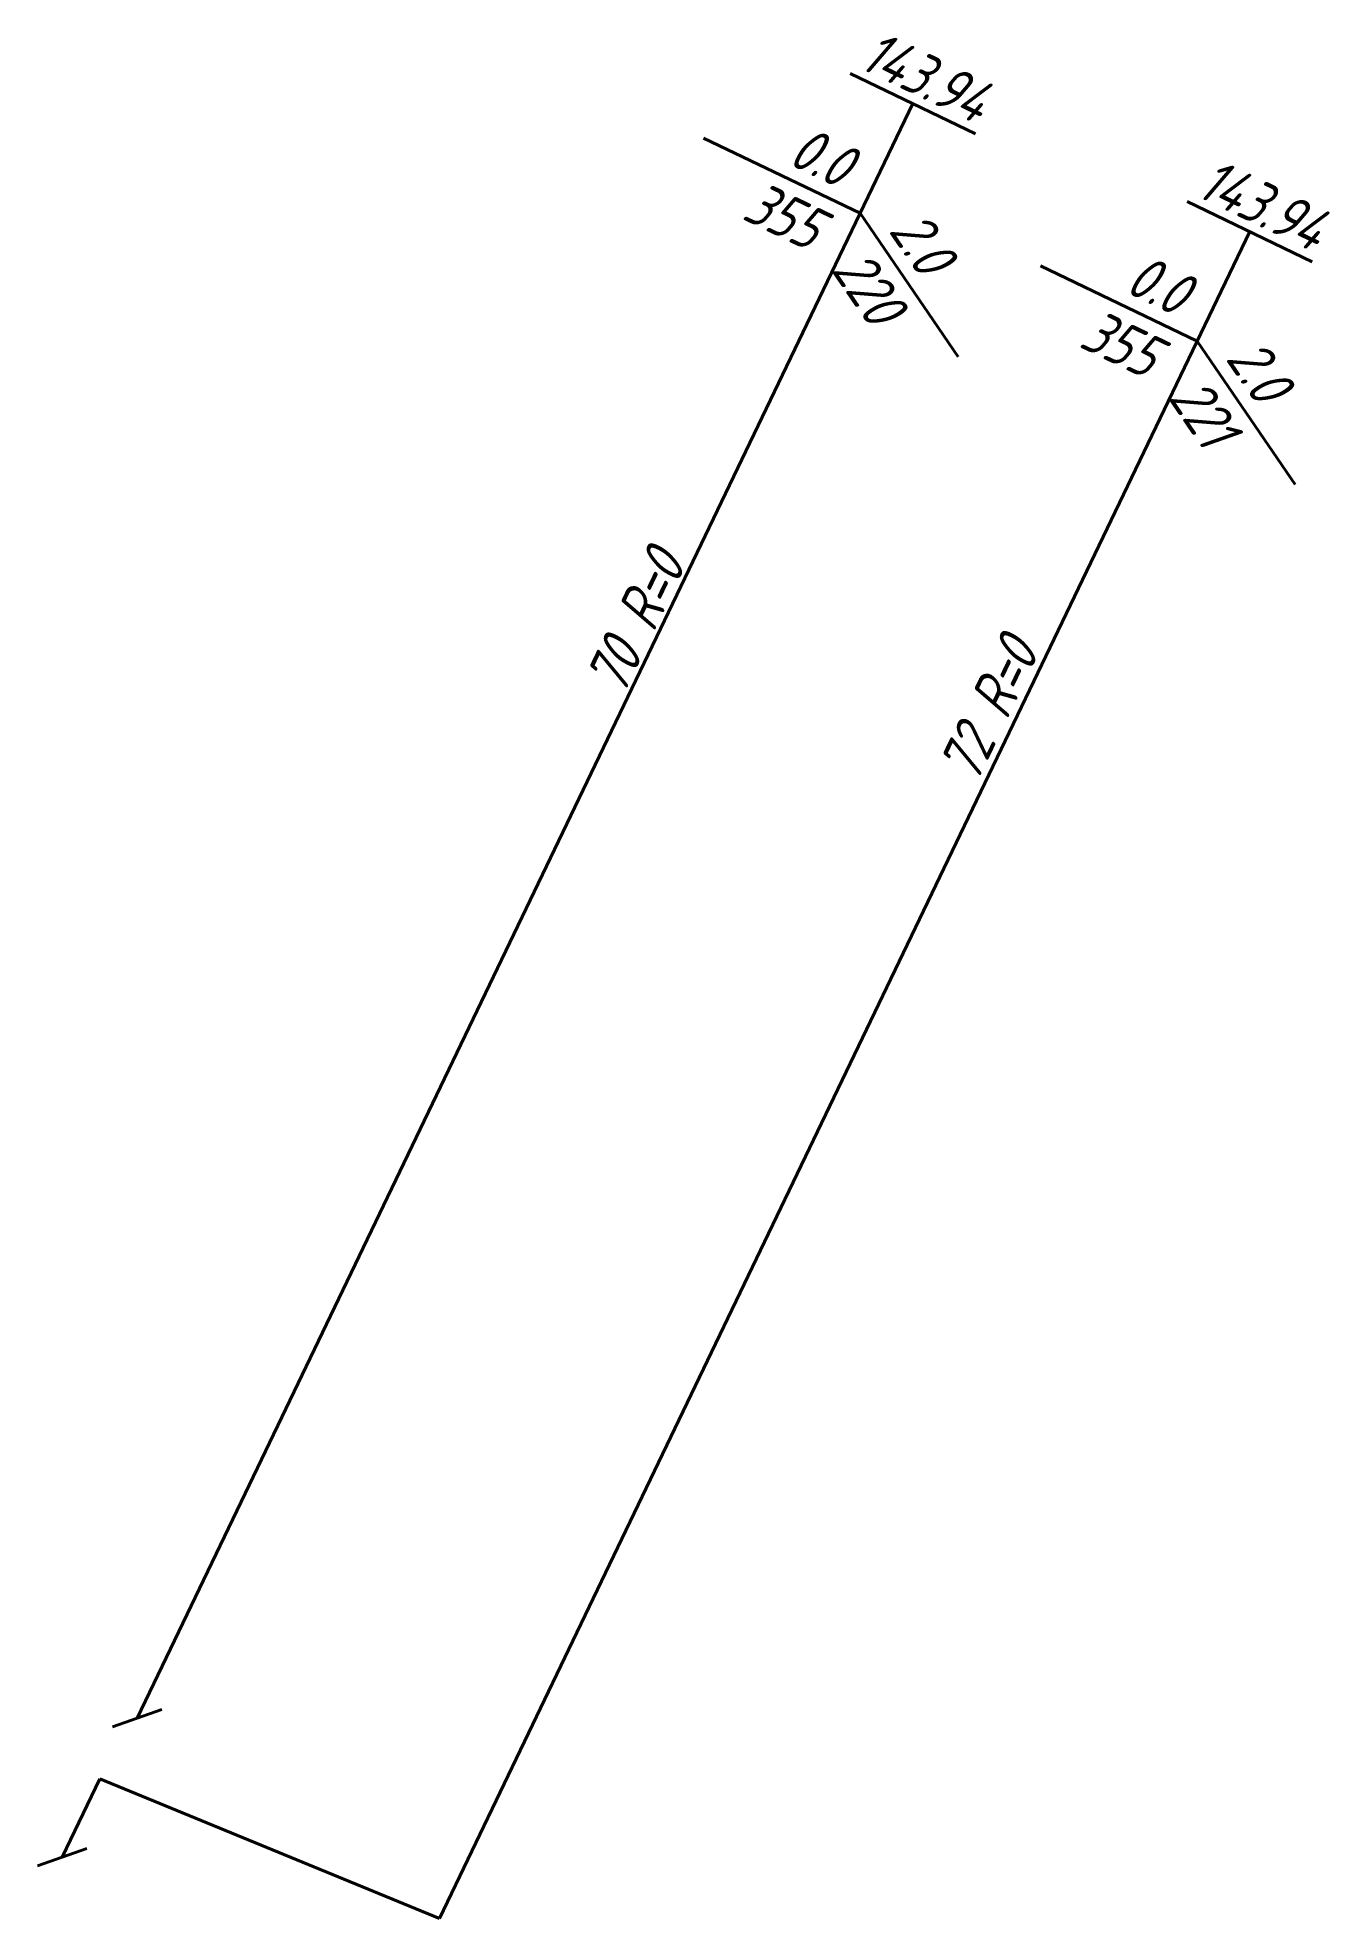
# Model space of a CAD drawing. Extents: x 10708 to 14321, y 7461 to 9444.
# Drawn here: x 12833.1 to 12870.3, y 7725.5 to 7779.6 of the extents above; entities that cross this region are included whole.
import ezdxf
from ezdxf.enums import TextEntityAlignment as Align

# ---------------------------------------------------------------- set-up
doc = ezdxf.new("R2010")
doc.units = 0
doc.styles.add('ук оф — копия$0$Уклоноуказатели', font='SPDS.shx', dxfattribs={"oblique": 15, "height": 2})

msp = doc.modelspace()

# ---------------------------------------------------------------- texts
at = {"color": 6, "lineweight": 40, "style": 'ук оф — копия$0$Уклоноуказатели', "oblique": 15}
for p in [(12858.399, 7777.931), (12868.103, 7774.248)]:
    msp.add_text('143.94', height=1.25, rotation=334.3314, dxfattribs=at).set_placement(p, align=Align.CENTER)
for p in [(12856.156, 7775.264), (12865.86, 7771.582)]:
    msp.add_text('0.0', height=1.25, rotation=334.3314, dxfattribs=at).set_placement(p, align=Align.RIGHT)
for p in [(12855.831, 7774.588), (12865.536, 7770.906)]:
    msp.add_text('355', height=1.25, rotation=334.3314, dxfattribs=at).set_placement(p, align=Align.TOP_RIGHT)
for p in [(12857.572, 7774.047), (12867.277, 7770.365)]:
    msp.add_text('2.0', height=1.25, rotation=304.3314, dxfattribs=at).set_placement(p)
for s, p in [('220', (12856.953, 7773.624)), ('221', (12866.657, 7769.942))]:
    msp.add_text(s, height=1.25, rotation=304.3314, dxfattribs=at).set_placement(p, align=Align.TOP_LEFT)
for s, p in [('70 R=0', (12849.375, 7760.886)), ('72 R=0', (12859.548, 7758.365))]:
    msp.add_text(s, height=1.25, rotation=64.3314, dxfattribs=at).set_placement(p, align=Align.MIDDLE_LEFT)

# ---------------------------------------------------------------- linework, layer by layer
at = {"color": 6, "lineweight": 40}
for p, q in [((12856.488, 7778.572), (12860.093, 7776.839)), ((12839.06, 7737.692), (12858.29, 7777.706)), ((12856.774, 7774.551), (12852.268, 7776.717)), ((12856.774, 7774.551), (12859.594, 7770.422)), ((12866.192, 7774.889), (12869.797, 7773.157)), ((12848.382, 7733.214), (12867.995, 7774.023)), ((12866.479, 7770.868), (12861.972, 7773.034)), ((12866.479, 7770.868), (12869.298, 7766.739)), ((12835.952, 7731.225), (12839.06, 7737.692)), ((12844.658, 7725.464), (12848.382, 7733.214)), ((12835.245, 7730.977), (12836.66, 7731.474)), ((12833.794, 7727.226), (12834.88, 7729.486)), ((12833.086, 7726.977), (12834.502, 7727.474))]:
    msp.add_line(p, q, dxfattribs=at)
msp.add_lwpolyline([(12834.88, 7729.486), (12844.658, 7725.464)], dxfattribs=at)

msp.set_redraw_order([(e.dxf.handle, doc.entitydb.next_handle()) for e in msp.query("TEXT MTEXT ATTDEF DIMENSION ARC_DIMENSION")])  # texts and dimensions are drawn at this point

doc.saveas('drawing.dxf')
